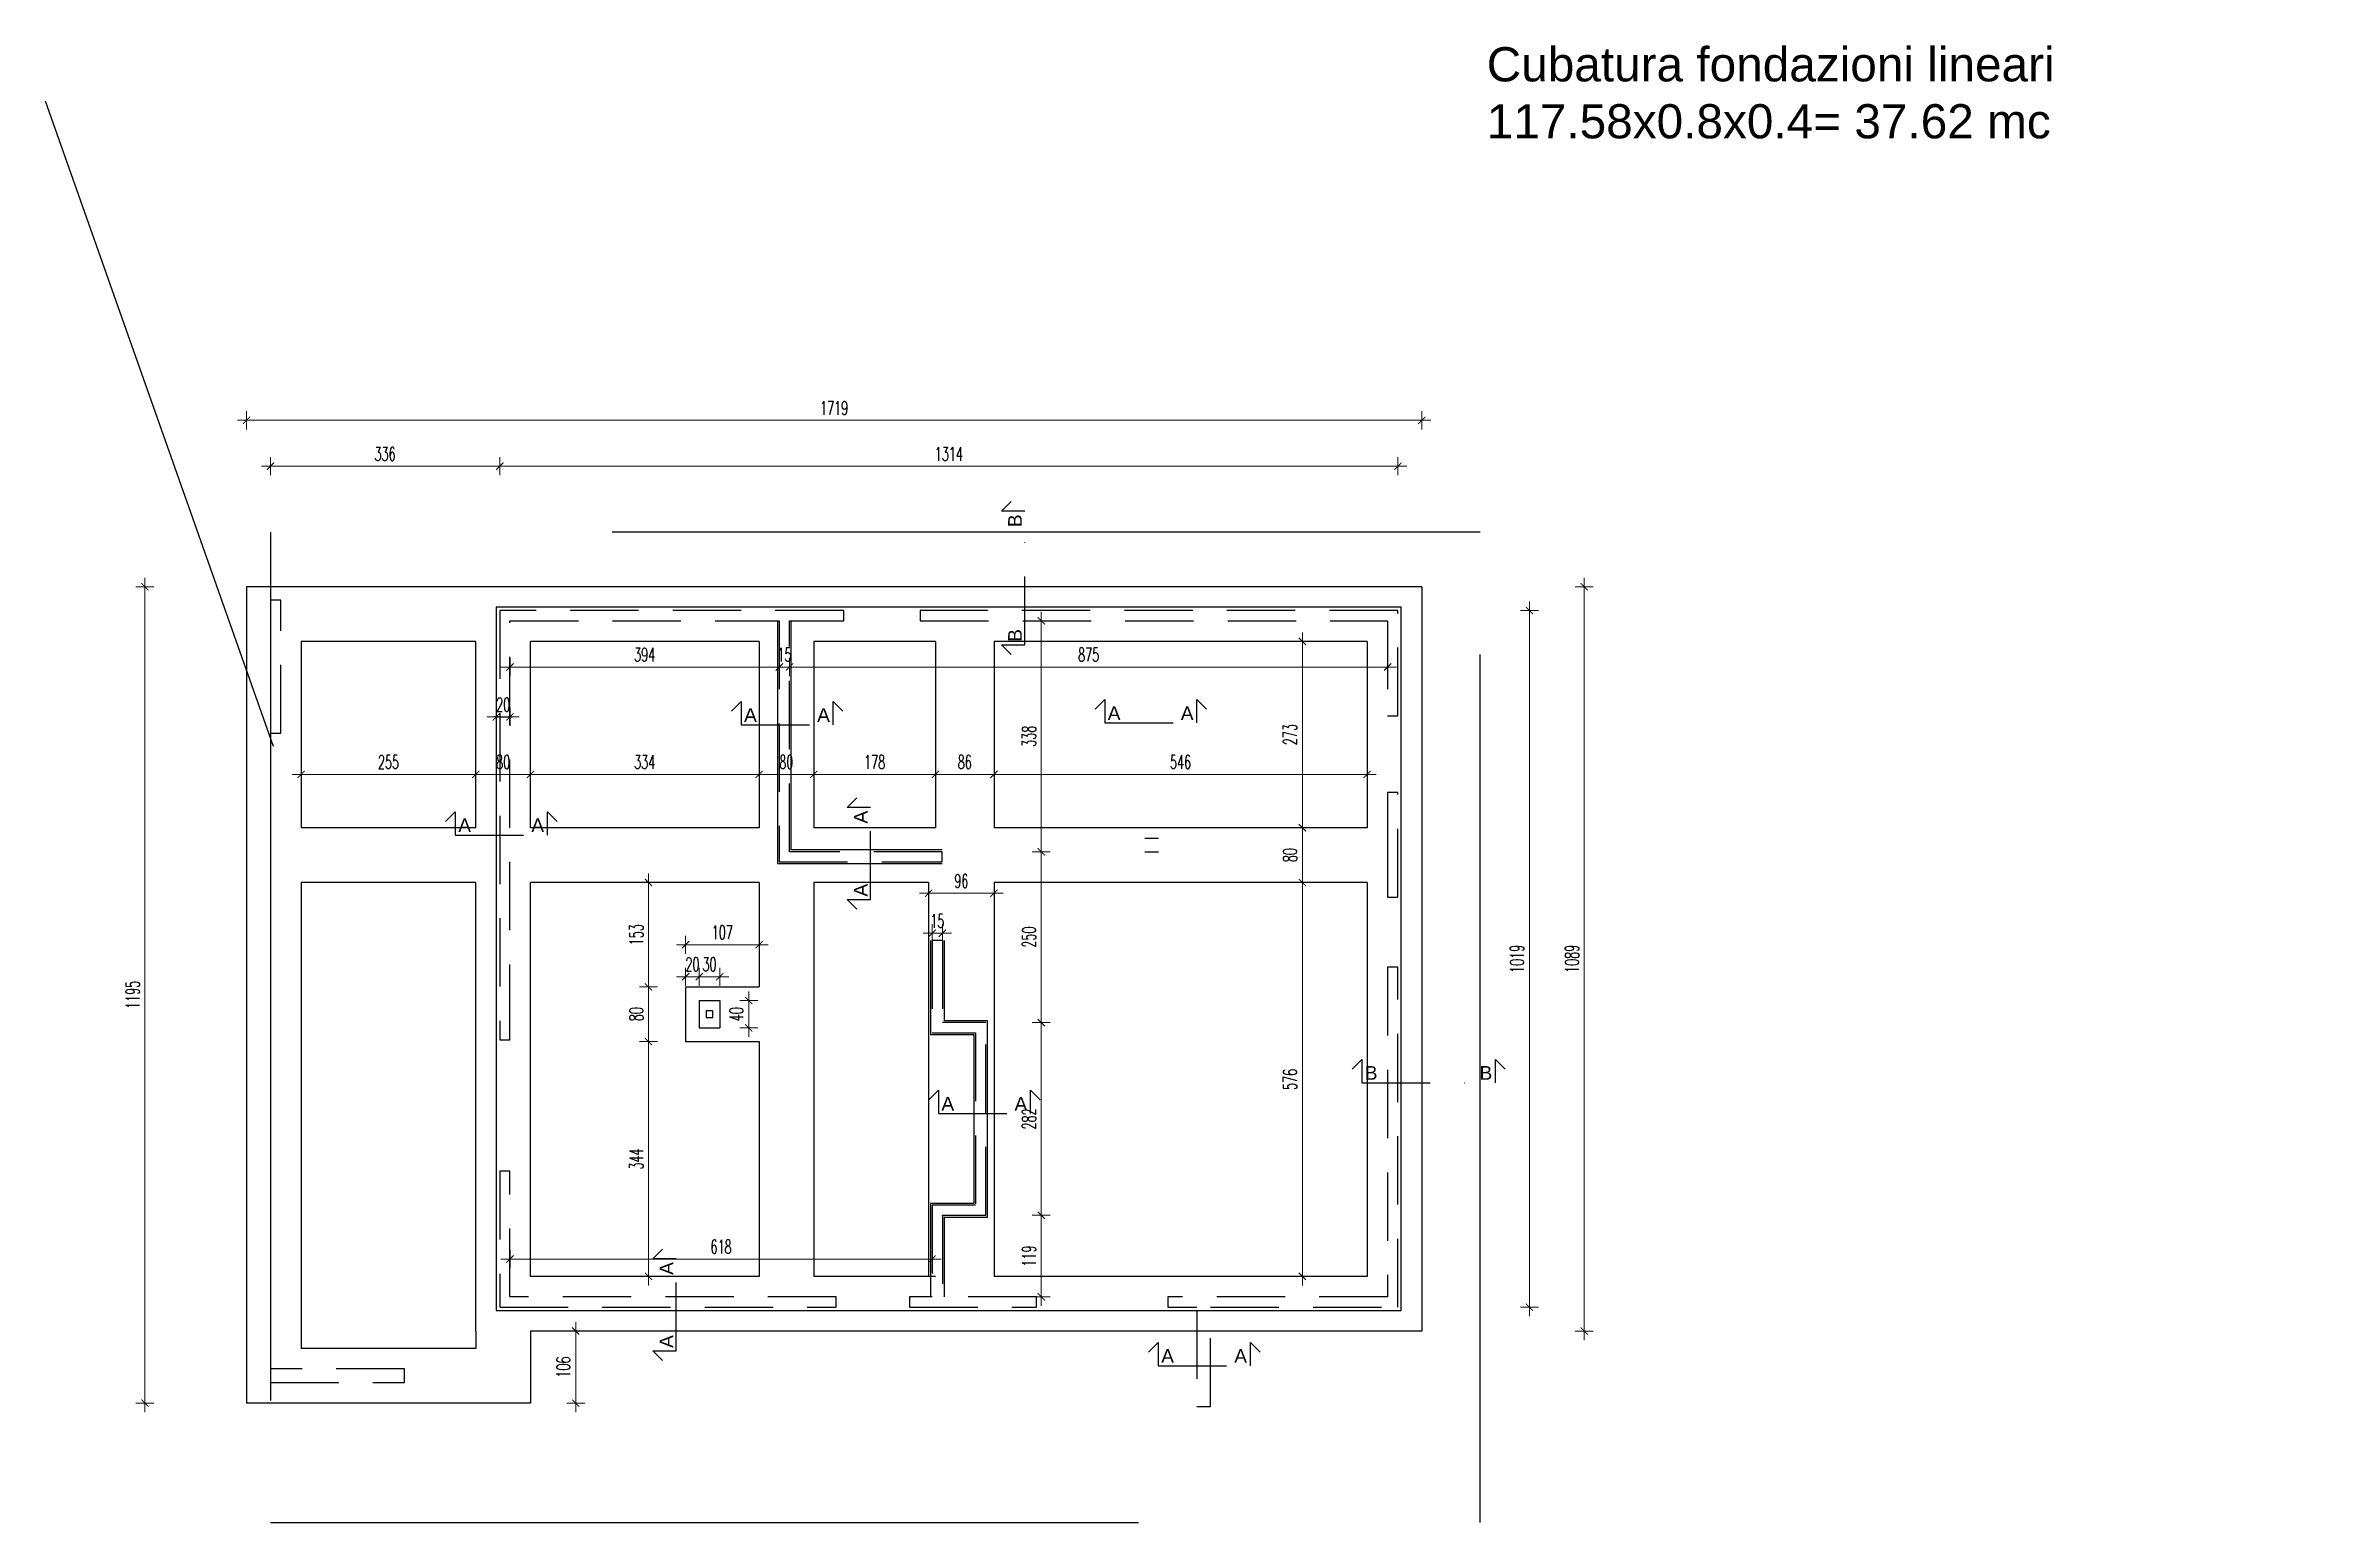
# Model space of a CAD drawing. Header units: metres. Extents: x -2057 to 8255, y -892 to 9175.
# Drawn here: x 1925 to 5245, y 971 to 3133 of the extents above; entities that cross this region are included whole.
import ezdxf
from ezdxf.enums import TextEntityAlignment as Align

# ---------------------------------------------------------------- set-up
doc = ezdxf.new("R2010")
doc.units = ezdxf.units.M
doc.header["$LTSCALE"] = 10
doc.header["$PDMODE"] = 35
doc.header["$PDSIZE"] = 0.1
for name, pattern in [('AUSGEZOGEN', [0]), ('DASHDOT', [1, 0.5, -0.25, 0, -0.25]), ('DASHED', [0.75, 0.5, -0.25]), ('TRATTEGGIATA', [19.05, 12.7, -6.35])]:
    doc.linetypes.add(name, pattern=pattern)
for name, color, linetype in [('15-', 6, 'Continuous'), ('15-SI', 4, 'Continuous'), ('Muri_sopra', 2, 'DASHED'), ('Retino', 8, 'Continuous'), ('SEMATEXT', 7, 'Continuous'), ('Sottile', 5, 'Continuous'), ('Testi', 3, 'Continuous')]:
    doc.layers.add(name, color=color, linetype=linetype)
doc.layers.add('QUOTE', color=13, linetype='AUSGEZOGEN', lineweight=18)
doc.styles.add('100H50', font='romans.shx', dxfattribs={"width": 0.6})
doc.styles.add('SCHRIFT', font='arial.ttf')
doc.styles.get("Standard").update_dxf_attribs({"font": 'romans.shx'})
doc.dimstyles.new('1-100', dxfattribs={"dimscale": 0, "dimtxt": 20, "dimasz": 1.5, "dimexe": 0.2, "dimexo": 1, "dimgap": 8, "dimtad": 1, "dimdec": 0, "dimzin": 0, "dimdsep": 46, "dimtxsty": '100H50', "dimblk": 'quota1', "dimcen": 0, "dimse1": 1, "dimse2": 1, "dimclrd": 256, "dimclre": 256, "dimclrt": 2, "dimadec": 0, "dimazin": 0, "dimtfac": 1, "dimtdec": 0, "dimtix": 1, "dimtmove": 2, "dimatfit": 3, "dimldrblk": 'Q', "dimfxl": 1, "dimtolj": 1, "dimtzin": 0, "dimlwd": -1, "dimarcsym": 0})

msp = doc.modelspace()

# ---------------------------------------------------------------- texts
at = {"layer": 'SEMATEXT', "color": 7, "transparency": 33554687, "insert": (4033.6086, 2995.8187), "char_height": 50, "width": 1098.864886, "attachment_point": 7}
msp.add_mtext('{\\fArial|b0|i0|c0|p34;\\P\\PCubatura fondazioni lineari\\P117.58x0.8x0.4= 37.62 mc}', dxfattribs=at)
at = {"layer": 'Testi', "transparency": 33554687, "style": 'SCHRIFT'}
for s, p in [('B', (3353.3892, 2437.0749)), ('B', (3353.3892, 2269.2862)), ('A', (3127.6456, 2003.4395, 242528.7108)), ('A', (3127.6456, 1896.5504, 242528.7108)), ('A', (2843.4944, 1343.1584, 242528.7108)), ('A', (2843.4944, 1236.2693, 242528.7108))]:
    msp.add_text(s, height=20, rotation=90, dxfattribs=at).set_placement(p, align=Align.CENTER)
for s, p in [('A', (2956.3868, 2142.8395, 242528.7108)), ('A', (3063.276, 2142.8395, 242528.7108)), ('A', (3488.4448, 2145.5734, 242528.7108)), ('A', (3595.3339, 2145.5734, 242528.7108)), ('A', (2538.2274, 1981.6061, 242528.7108)), ('A', (2645.1165, 1981.6061, 242528.7108)), ('B', (3864.5572, 1619.3016)), ('B', (4032.3459, 1619.3016)), ('A', (3245.1131, 1574.1204, 242528.7108)), ('A', (3352.0022, 1574.1204, 242528.7108)), ('A', (3566.6767, 1205.1701, 242528.7108)), ('A', (3673.5658, 1205.1701, 242528.7108))]:
    msp.add_text(s, height=20, dxfattribs=at).set_placement(p, align=Align.CENTER)

# ---------------------------------------------------------------- blocks, each defined once
blk = doc.blocks.new('quota1')
at = {"layer": 'QUOTE'}
for p, q in [((8.8, 0), (-8.8, 0)), ((0, -8.8), (0, 8.8))]:
    blk.add_line(p, q, dxfattribs=at)
at = {"layer": 'QUOTE', "const_width": 1}
blk.add_lwpolyline([(-3.5, -3.5), (3.5, 3.5)], dxfattribs=at)
blk = doc.blocks.new('*D54')
at = {"layer": 'Defpoints', "color": 0, "transparency": 16777216}
for p in [(2584.6, 2150.1), (2604.6, 2150.1), (2604.6, 2150.1)]:
    blk.add_point(p, dxfattribs=at)
at = {"layer": 'Retino', "transparency": 16777216}
for p, q in [((2583.1, 2150.1), (2581.6, 2150.1)), ((2584.6, 2150.1), (2604.6, 2150.1)), ((2606.1, 2150.1), (2607.6, 2150.1))]:
    blk.add_line(p, q, dxfattribs=at)
at = {"layer": 'Retino', "transparency": 16777216, "xscale": 1.5, "yscale": 1.5, "zscale": 1.5}
blk.add_blockref('quota1', (2584.6, 2150.1), dxfattribs=at)
at = {"layer": 'Retino', "transparency": 16777216, "xscale": 1.5, "yscale": 1.5, "zscale": 1.5, "rotation": 180}
blk.add_blockref('quota1', (2604.6, 2150.1), dxfattribs=at)
at = {"layer": 'Retino', "color": 2, "transparency": 16777216, "insert": (2594.6, 2168.1), "char_height": 20, "attachment_point": 5, "style": '100H50'}
blk.add_mtext('\\A1;20', dxfattribs=at)
blk = doc.blocks.new('Q')
at = {"layer": '15-'}
for p, q in [((-4.4, 0), (4.4, 0)), ((0, 4.4), (0, -4.4))]:
    blk.add_line(p, q, dxfattribs=at)
at = {"layer": '15-SI'}
blk.add_line((-3.7, -3.7), (3.7, 3.7), dxfattribs=at)
blk = doc.blocks.new('*D101')
at = {"layer": 'Defpoints', "color": 0, "transparency": 16777216}
for p in [(3903.6, 2516.9), (2589.6, 2305.6), (3903.6, 2305.6)]:
    blk.add_point(p, dxfattribs=at)
at = {"layer": 'QUOTE', "transparency": 16777216}
blk.add_line((2591.1, 2516.9), (3902.1, 2516.9), dxfattribs=at)
at = {"layer": 'QUOTE', "transparency": 16777216, "xscale": 1.5, "yscale": 1.5, "zscale": 1.5, "rotation": 180}
blk.add_blockref('quota1', (2589.6, 2516.9), dxfattribs=at)
at = {"layer": 'QUOTE', "transparency": 16777216, "xscale": 1.5, "yscale": 1.5, "zscale": 1.5}
blk.add_blockref('quota1', (3903.6, 2516.9), dxfattribs=at)
at = {"layer": 'QUOTE', "color": 2, "transparency": 16777216, "insert": (3246.6, 2534.9), "char_height": 20, "attachment_point": 5, "style": '100H50'}
blk.add_mtext('\\A1;1314', dxfattribs=at)
blk = doc.blocks.new('*D102')
at = {"layer": 'Defpoints', "color": 0, "transparency": 16777216}
for p in [(3903.6, 2305.6), (3903.6, 1286.6), (4096, 1286.6)]:
    blk.add_point(p, dxfattribs=at)
at = {"layer": 'QUOTE', "transparency": 16777216}
blk.add_line((4096, 2304.1), (4096, 1288.1), dxfattribs=at)
at = {"layer": 'QUOTE', "transparency": 16777216, "xscale": 1.5, "yscale": 1.5, "zscale": 1.5}
for p, rotation in [((4096, 2305.6), 90), ((4096, 1286.6), 270)]:
    blk.add_blockref('quota1', p, dxfattribs=dict(at, rotation=rotation))
at = {"layer": 'QUOTE', "color": 2, "transparency": 16777216, "insert": (4078, 1796.1), "char_height": 20, "attachment_point": 5, "rotation": 90, "style": '100H50'}
blk.add_mtext('\\A1;1019', dxfattribs=at)
blk = doc.blocks.new('*D103')
at = {"layer": 'Defpoints', "color": 0, "transparency": 16777216}
for p in [(2219.1, 2340.6), (2070.5, 1146.1), (2219.1, 1146.1)]:
    blk.add_point(p, dxfattribs=at)
at = {"layer": 'QUOTE', "transparency": 16777216}
blk.add_line((2070.5, 2339.1), (2070.5, 1147.6), dxfattribs=at)
at = {"layer": 'QUOTE', "transparency": 16777216, "xscale": 1.5, "yscale": 1.5, "zscale": 1.5}
for p, rotation in [((2070.5, 2340.6), 90), ((2070.5, 1146.1), 270)]:
    blk.add_blockref('quota1', p, dxfattribs=dict(at, rotation=rotation))
at = {"layer": 'QUOTE', "color": 2, "transparency": 16777216, "insert": (2052.5, 1743.4), "char_height": 20, "attachment_point": 5, "rotation": 90, "style": '100H50'}
blk.add_mtext('\\A1;1195', dxfattribs=at)
blk = doc.blocks.new('*D104')
at = {"layer": 'Defpoints', "color": 0, "transparency": 16777216}
for p in [(2554.6, 2066), (2299.1, 1987.9), (2554.6, 1987.9)]:
    blk.add_point(p, dxfattribs=at)
at = {"layer": 'QUOTE', "transparency": 16777216}
blk.add_line((2300.6, 2066), (2553.1, 2066), dxfattribs=at)
at = {"layer": 'QUOTE', "transparency": 16777216, "xscale": 1.5, "yscale": 1.5, "zscale": 1.5, "rotation": 180}
blk.add_blockref('quota1', (2299.1, 2066), dxfattribs=at)
at = {"layer": 'QUOTE', "transparency": 16777216, "xscale": 1.5, "yscale": 1.5, "zscale": 1.5}
blk.add_blockref('quota1', (2554.6, 2066), dxfattribs=at)
at = {"layer": 'QUOTE', "color": 2, "transparency": 16777216, "insert": (2426.8, 2084), "char_height": 20, "attachment_point": 5, "style": '100H50'}
blk.add_mtext('\\A1;255', dxfattribs=at)
blk = doc.blocks.new('*D105')
at = {"layer": 'Defpoints', "color": 0, "transparency": 16777216}
for p in [(2968.9, 2066), (2634.6, 1987.9), (2968.9, 1987.9)]:
    blk.add_point(p, dxfattribs=at)
at = {"layer": 'QUOTE', "transparency": 16777216}
blk.add_line((2636.1, 2066), (2967.4, 2066), dxfattribs=at)
at = {"layer": 'QUOTE', "transparency": 16777216, "xscale": 1.5, "yscale": 1.5, "zscale": 1.5, "rotation": 180}
blk.add_blockref('quota1', (2634.6, 2066), dxfattribs=at)
at = {"layer": 'QUOTE', "transparency": 16777216, "xscale": 1.5, "yscale": 1.5, "zscale": 1.5}
blk.add_blockref('quota1', (2968.9, 2066), dxfattribs=at)
at = {"layer": 'QUOTE', "color": 2, "transparency": 16777216, "insert": (2801.7, 2084), "char_height": 20, "attachment_point": 5, "style": '100H50'}
blk.add_mtext('\\A1;334', dxfattribs=at)
blk = doc.blocks.new('*D106')
at = {"layer": 'Defpoints', "color": 0, "transparency": 16777216}
for p in [(2554.6, 2066), (2634.6, 2066), (2634.6, 2066)]:
    blk.add_point(p, dxfattribs=at)
at = {"layer": 'QUOTE', "transparency": 16777216}
blk.add_line((2556.1, 2066), (2633.1, 2066), dxfattribs=at)
at = {"layer": 'QUOTE', "transparency": 16777216, "xscale": 1.5, "yscale": 1.5, "zscale": 1.5, "rotation": 180}
blk.add_blockref('quota1', (2554.6, 2066), dxfattribs=at)
at = {"layer": 'QUOTE', "transparency": 16777216, "xscale": 1.5, "yscale": 1.5, "zscale": 1.5}
blk.add_blockref('quota1', (2634.6, 2066), dxfattribs=at)
at = {"layer": 'QUOTE', "color": 2, "transparency": 16777216, "insert": (2594.6, 2084), "char_height": 20, "attachment_point": 5, "style": '100H50'}
blk.add_mtext('\\A1;80', dxfattribs=at)
blk = doc.blocks.new('*D107')
at = {"layer": 'Defpoints', "color": 0, "transparency": 16777216}
for p in [(2968.9, 2066), (3048.9, 2066), (3048.9, 2066)]:
    blk.add_point(p, dxfattribs=at)
at = {"layer": 'QUOTE', "transparency": 16777216}
blk.add_line((2970.4, 2066), (3047.4, 2066), dxfattribs=at)
at = {"layer": 'QUOTE', "transparency": 16777216, "xscale": 1.5, "yscale": 1.5, "zscale": 1.5, "rotation": 180}
blk.add_blockref('quota1', (2968.9, 2066), dxfattribs=at)
at = {"layer": 'QUOTE', "transparency": 16777216, "xscale": 1.5, "yscale": 1.5, "zscale": 1.5}
blk.add_blockref('quota1', (3048.9, 2066), dxfattribs=at)
at = {"layer": 'QUOTE', "color": 2, "transparency": 16777216, "insert": (3008.9, 2084), "char_height": 20, "attachment_point": 5, "style": '100H50'}
blk.add_mtext('\\A1;80', dxfattribs=at)
blk = doc.blocks.new('*D108')
at = {"layer": 'Defpoints', "color": 0, "transparency": 16777216}
for p in [(2604.6, 2260.6), (2998.6, 2260.6), (2998.6, 2223.1)]:
    blk.add_point(p, dxfattribs=at)
at = {"layer": 'QUOTE', "transparency": 16777216}
blk.add_line((2606.1, 2223.1), (2997.1, 2223.1), dxfattribs=at)
at = {"layer": 'QUOTE', "transparency": 16777216, "xscale": 1.5, "yscale": 1.5, "zscale": 1.5, "rotation": 180}
blk.add_blockref('quota1', (2604.6, 2223.1), dxfattribs=at)
at = {"layer": 'QUOTE', "transparency": 16777216, "xscale": 1.5, "yscale": 1.5, "zscale": 1.5}
blk.add_blockref('quota1', (2998.6, 2223.1), dxfattribs=at)
at = {"layer": 'QUOTE', "color": 2, "transparency": 16777216, "insert": (2801.6, 2241.1), "char_height": 20, "attachment_point": 5, "style": '100H50'}
blk.add_mtext('\\A1;394', dxfattribs=at)
blk = doc.blocks.new('*D109')
at = {"layer": 'Defpoints', "color": 0, "transparency": 16777216}
for p in [(2998.6, 2223.1), (3013.6, 2223.1), (3013.6, 2223.1)]:
    blk.add_point(p, dxfattribs=at)
at = {"layer": 'QUOTE', "transparency": 16777216}
for p, q in [((2997.1, 2223.1), (2995.6, 2223.1)), ((2998.6, 2223.1), (3013.6, 2223.1)), ((3015.1, 2223.1), (3016.6, 2223.1))]:
    blk.add_line(p, q, dxfattribs=at)
at = {"layer": 'QUOTE', "transparency": 16777216, "xscale": 1.5, "yscale": 1.5, "zscale": 1.5}
blk.add_blockref('quota1', (2998.6, 2223.1), dxfattribs=at)
at = {"layer": 'QUOTE', "transparency": 16777216, "xscale": 1.5, "yscale": 1.5, "zscale": 1.5, "rotation": 180}
blk.add_blockref('quota1', (3013.6, 2223.1), dxfattribs=at)
at = {"layer": 'QUOTE', "color": 2, "transparency": 16777216, "insert": (3006.1, 2241.1), "char_height": 20, "attachment_point": 5, "style": '100H50'}
blk.add_mtext('\\A1;15', dxfattribs=at)
blk = doc.blocks.new('*D110')
at = {"layer": 'Defpoints', "color": 0, "transparency": 16777216}
for p in [(3013.6, 2223.1), (3888.6, 2223.1), (3888.6, 2223.1)]:
    blk.add_point(p, dxfattribs=at)
at = {"layer": 'QUOTE', "transparency": 16777216}
blk.add_line((3015.1, 2223.1), (3887.1, 2223.1), dxfattribs=at)
at = {"layer": 'QUOTE', "transparency": 16777216, "xscale": 1.5, "yscale": 1.5, "zscale": 1.5, "rotation": 180}
blk.add_blockref('quota1', (3013.6, 2223.1), dxfattribs=at)
at = {"layer": 'QUOTE', "transparency": 16777216, "xscale": 1.5, "yscale": 1.5, "zscale": 1.5}
blk.add_blockref('quota1', (3888.6, 2223.1), dxfattribs=at)
at = {"layer": 'QUOTE', "color": 2, "transparency": 16777216, "insert": (3451.1, 2241.1), "char_height": 20, "attachment_point": 5, "style": '100H50'}
blk.add_mtext('\\A1;875', dxfattribs=at)
blk = doc.blocks.new('*D111')
at = {"layer": 'Defpoints', "color": 0, "transparency": 16777216}
for p in [(3237.2, 1833.5), (3222.2, 1822.9), (3237.2, 1822.9)]:
    blk.add_point(p, dxfattribs=at)
at = {"layer": 'QUOTE', "transparency": 16777216}
for p, q in [((3220.7, 1833.5), (3219.2, 1833.5)), ((3222.2, 1833.5), (3237.2, 1833.5)), ((3238.7, 1833.5), (3240.2, 1833.5))]:
    blk.add_line(p, q, dxfattribs=at)
at = {"layer": 'QUOTE', "transparency": 16777216, "xscale": 1.5, "yscale": 1.5, "zscale": 1.5}
blk.add_blockref('quota1', (3222.2, 1833.5), dxfattribs=at)
at = {"layer": 'QUOTE', "transparency": 16777216, "xscale": 1.5, "yscale": 1.5, "zscale": 1.5, "rotation": 180}
blk.add_blockref('quota1', (3237.2, 1833.5), dxfattribs=at)
at = {"layer": 'QUOTE', "color": 2, "transparency": 16777216, "insert": (3229.7, 1851.5), "char_height": 20, "attachment_point": 5, "style": '100H50'}
blk.add_mtext('\\A1;15', dxfattribs=at)
blk = doc.blocks.new('*D112')
at = {"layer": 'Defpoints', "color": 0, "transparency": 16777216}
for p in [(3938.6, 2340.6), (3938.6, 1251.6), (4176.2, 1251.6)]:
    blk.add_point(p, dxfattribs=at)
at = {"layer": 'QUOTE', "transparency": 16777216}
blk.add_line((4176.2, 2339.1), (4176.2, 1253.1), dxfattribs=at)
at = {"layer": 'QUOTE', "transparency": 16777216, "xscale": 1.5, "yscale": 1.5, "zscale": 1.5}
for p, rotation in [((4176.2, 2340.6), 90), ((4176.2, 1251.6), 270)]:
    blk.add_blockref('quota1', p, dxfattribs=dict(at, rotation=rotation))
at = {"layer": 'QUOTE', "color": 2, "transparency": 16777216, "insert": (4158.2, 1796.1), "char_height": 20, "attachment_point": 5, "rotation": 90, "style": '100H50'}
blk.add_mtext('\\A1;1089', dxfattribs=at)
blk = doc.blocks.new('*D113')
at = {"layer": 'Defpoints', "color": 0, "transparency": 16777216}
for p in [(2219.1, 2584), (2219.1, 2340.6), (3938.6, 2340.6)]:
    blk.add_point(p, dxfattribs=at)
at = {"layer": 'QUOTE', "transparency": 16777216}
blk.add_line((3937.1, 2584), (2220.6, 2584), dxfattribs=at)
at = {"layer": 'QUOTE', "transparency": 16777216, "xscale": 1.5, "yscale": 1.5, "zscale": 1.5, "rotation": 180}
blk.add_blockref('quota1', (2219.1, 2584), dxfattribs=at)
at = {"layer": 'QUOTE', "transparency": 16777216, "xscale": 1.5, "yscale": 1.5, "zscale": 1.5}
blk.add_blockref('quota1', (3938.6, 2584), dxfattribs=at)
at = {"layer": 'QUOTE', "color": 2, "transparency": 16777216, "insert": (3078.8, 2602), "char_height": 20, "attachment_point": 5, "style": '100H50'}
blk.add_mtext('\\A1;1719', dxfattribs=at)
blk = doc.blocks.new('*D114')
at = {"layer": 'Defpoints', "color": 0, "transparency": 16777216}
for p in [(2254.1, 2516.9), (2254.1, 2305.6), (2589.6, 2305.6)]:
    blk.add_point(p, dxfattribs=at)
at = {"layer": 'QUOTE', "transparency": 16777216}
blk.add_line((2588.1, 2516.9), (2255.6, 2516.9), dxfattribs=at)
at = {"layer": 'QUOTE', "transparency": 16777216, "xscale": 1.5, "yscale": 1.5, "zscale": 1.5, "rotation": 180}
blk.add_blockref('quota1', (2254.1, 2516.9), dxfattribs=at)
at = {"layer": 'QUOTE', "transparency": 16777216, "xscale": 1.5, "yscale": 1.5, "zscale": 1.5}
blk.add_blockref('quota1', (2589.6, 2516.9), dxfattribs=at)
at = {"layer": 'QUOTE', "color": 2, "transparency": 16777216, "insert": (2421.8, 2534.9), "char_height": 20, "attachment_point": 5, "style": '100H50'}
blk.add_mtext('\\A1;336', dxfattribs=at)
blk = doc.blocks.new('*D115')
at = {"layer": 'Defpoints', "color": 0, "transparency": 16777216}
for p in [(3048.9, 2066), (3227, 2066), (3227, 2066)]:
    blk.add_point(p, dxfattribs=at)
at = {"layer": 'QUOTE', "transparency": 16777216}
blk.add_line((3050.4, 2066), (3225.5, 2066), dxfattribs=at)
at = {"layer": 'QUOTE', "transparency": 16777216, "xscale": 1.5, "yscale": 1.5, "zscale": 1.5, "rotation": 180}
blk.add_blockref('quota1', (3048.9, 2066), dxfattribs=at)
at = {"layer": 'QUOTE', "transparency": 16777216, "xscale": 1.5, "yscale": 1.5, "zscale": 1.5}
blk.add_blockref('quota1', (3227, 2066), dxfattribs=at)
at = {"layer": 'QUOTE', "color": 2, "transparency": 16777216, "insert": (3138, 2084), "char_height": 20, "attachment_point": 5, "style": '100H50'}
blk.add_mtext('\\A1;178', dxfattribs=at)
blk = doc.blocks.new('*D116')
at = {"layer": 'Defpoints', "color": 0, "transparency": 16777216}
for p in [(3227, 2066), (3312.7, 2066), (3312.7, 2066)]:
    blk.add_point(p, dxfattribs=at)
at = {"layer": 'QUOTE', "transparency": 16777216}
blk.add_line((3228.5, 2066), (3311.2, 2066), dxfattribs=at)
at = {"layer": 'QUOTE', "transparency": 16777216, "xscale": 1.5, "yscale": 1.5, "zscale": 1.5, "rotation": 180}
blk.add_blockref('quota1', (3227, 2066), dxfattribs=at)
at = {"layer": 'QUOTE', "transparency": 16777216, "xscale": 1.5, "yscale": 1.5, "zscale": 1.5}
blk.add_blockref('quota1', (3312.7, 2066), dxfattribs=at)
at = {"layer": 'QUOTE', "color": 2, "transparency": 16777216, "insert": (3269.9, 2084), "char_height": 20, "attachment_point": 5, "style": '100H50'}
blk.add_mtext('\\A1;86', dxfattribs=at)
blk = doc.blocks.new('*D117')
at = {"layer": 'Defpoints', "color": 0, "transparency": 16777216}
for p in [(3312.7, 2066), (3858.6, 2066), (3858.6, 2066)]:
    blk.add_point(p, dxfattribs=at)
at = {"layer": 'QUOTE', "transparency": 16777216}
blk.add_line((3314.2, 2066), (3857.1, 2066), dxfattribs=at)
at = {"layer": 'QUOTE', "transparency": 16777216, "xscale": 1.5, "yscale": 1.5, "zscale": 1.5, "rotation": 180}
blk.add_blockref('quota1', (3312.7, 2066), dxfattribs=at)
at = {"layer": 'QUOTE', "transparency": 16777216, "xscale": 1.5, "yscale": 1.5, "zscale": 1.5}
blk.add_blockref('quota1', (3858.6, 2066), dxfattribs=at)
at = {"layer": 'QUOTE', "color": 2, "transparency": 16777216, "insert": (3585.6, 2084), "char_height": 20, "attachment_point": 5, "style": '100H50'}
blk.add_mtext('\\A1;546', dxfattribs=at)
blk = doc.blocks.new('*D118')
at = {"layer": 'Defpoints', "color": 0, "transparency": 16777216}
for p in [(2604.6, 1794.4), (3222.2, 1435.9), (3222.2, 1357)]:
    blk.add_point(p, dxfattribs=at)
at = {"layer": 'QUOTE', "transparency": 16777216}
blk.add_line((2606.1, 1357), (3220.7, 1357), dxfattribs=at)
at = {"layer": 'QUOTE', "transparency": 16777216, "xscale": 1.5, "yscale": 1.5, "zscale": 1.5, "rotation": 180}
blk.add_blockref('quota1', (2604.6, 1357), dxfattribs=at)
at = {"layer": 'QUOTE', "transparency": 16777216, "xscale": 1.5, "yscale": 1.5, "zscale": 1.5}
blk.add_blockref('quota1', (3222.2, 1357), dxfattribs=at)
at = {"layer": 'QUOTE', "color": 2, "transparency": 16777216, "insert": (2913.4, 1375), "char_height": 20, "attachment_point": 5, "style": '100H50'}
blk.add_mtext('\\A1;618', dxfattribs=at)
blk = doc.blocks.new('*D119')
at = {"layer": 'Defpoints', "color": 0, "transparency": 16777216}
for p in [(3282.6, 1420.9), (3381.9, 1420.9), (3279.1, 1301.6)]:
    blk.add_point(p, dxfattribs=at)
at = {"layer": 'QUOTE', "transparency": 16777216}
blk.add_line((3381.9, 1303.1), (3381.9, 1419.4), dxfattribs=at)
at = {"layer": 'QUOTE', "transparency": 16777216, "xscale": 1.5, "yscale": 1.5, "zscale": 1.5}
for p, rotation in [((3381.9, 1420.9), 90), ((3381.9, 1301.6), 270)]:
    blk.add_blockref('quota1', p, dxfattribs=dict(at, rotation=rotation))
at = {"layer": 'QUOTE', "color": 2, "transparency": 16777216, "insert": (3363.9, 1361.3), "char_height": 20, "attachment_point": 5, "rotation": 90, "style": '100H50'}
blk.add_mtext('\\A1;119', dxfattribs=at)
blk = doc.blocks.new('*D120')
at = {"layer": 'Defpoints', "color": 0, "transparency": 16777216}
for p in [(3300.7, 1702.9), (3381.9, 1702.9), (3300.7, 1420.9)]:
    blk.add_point(p, dxfattribs=at)
at = {"layer": 'QUOTE', "transparency": 16777216}
blk.add_line((3381.9, 1422.4), (3381.9, 1701.4), dxfattribs=at)
at = {"layer": 'QUOTE', "transparency": 16777216, "xscale": 1.5, "yscale": 1.5, "zscale": 1.5}
for p, rotation in [((3381.9, 1702.9), 90), ((3381.9, 1420.9), 270)]:
    blk.add_blockref('quota1', p, dxfattribs=dict(at, rotation=rotation))
at = {"layer": 'QUOTE', "color": 2, "transparency": 16777216, "insert": (3363.9, 1561.9), "char_height": 20, "attachment_point": 5, "rotation": 90, "style": '100H50'}
blk.add_mtext('\\A1;282', dxfattribs=at)
blk = doc.blocks.new('*D121')
at = {"layer": 'Defpoints', "color": 0, "transparency": 16777216}
for p in [(3237, 1952.9), (3381.9, 1952.9), (3300.7, 1702.9)]:
    blk.add_point(p, dxfattribs=at)
at = {"layer": 'QUOTE', "transparency": 16777216}
blk.add_line((3381.9, 1704.4), (3381.9, 1951.4), dxfattribs=at)
at = {"layer": 'QUOTE', "transparency": 16777216, "xscale": 1.5, "yscale": 1.5, "zscale": 1.5}
for p, rotation in [((3381.9, 1952.9), 90), ((3381.9, 1702.9), 270)]:
    blk.add_blockref('quota1', p, dxfattribs=dict(at, rotation=rotation))
at = {"layer": 'QUOTE', "color": 2, "transparency": 16777216, "insert": (3363.9, 1827.9), "char_height": 20, "attachment_point": 5, "rotation": 90, "style": '100H50'}
blk.add_mtext('\\A1;250', dxfattribs=at)
blk = doc.blocks.new('*D122')
at = {"layer": 'Defpoints', "color": 0, "transparency": 16777216}
for p in [(3233.2, 2290.6), (3381.9, 2290.6), (3233.2, 1952.9)]:
    blk.add_point(p, dxfattribs=at)
at = {"layer": 'QUOTE', "transparency": 16777216}
blk.add_line((3381.9, 1954.4), (3381.9, 2289.1), dxfattribs=at)
at = {"layer": 'QUOTE', "transparency": 16777216, "xscale": 1.5, "yscale": 1.5, "zscale": 1.5}
for p, rotation in [((3381.9, 2290.6), 90), ((3381.9, 1952.9), 270)]:
    blk.add_blockref('quota1', p, dxfattribs=dict(at, rotation=rotation))
at = {"layer": 'QUOTE', "color": 2, "transparency": 16777216, "insert": (3363.9, 2121.8), "char_height": 20, "attachment_point": 5, "rotation": 90, "style": '100H50'}
blk.add_mtext('\\A1;338', dxfattribs=at)
blk = doc.blocks.new('*D123')
at = {"layer": 'Defpoints', "color": 0, "transparency": 16777216}
for p in [(3763.9, 2260.6), (3763.9, 1987.9), (3763.9, 1987.9)]:
    blk.add_point(p, dxfattribs=at)
at = {"layer": 'QUOTE', "transparency": 16777216}
blk.add_line((3763.9, 2259.1), (3763.9, 1989.4), dxfattribs=at)
at = {"layer": 'QUOTE', "transparency": 16777216, "xscale": 1.5, "yscale": 1.5, "zscale": 1.5}
for p, rotation in [((3763.9, 2260.6), 90), ((3763.9, 1987.9), 270)]:
    blk.add_blockref('quota1', p, dxfattribs=dict(at, rotation=rotation))
at = {"layer": 'QUOTE', "color": 2, "transparency": 16777216, "insert": (3745.9, 2124.3), "char_height": 20, "attachment_point": 5, "rotation": 90, "style": '100H50'}
blk.add_mtext('\\A1;273', dxfattribs=at)
blk = doc.blocks.new('*D124')
at = {"layer": 'Defpoints', "color": 0, "transparency": 16777216}
for p in [(3763.9, 1987.9), (3763.9, 1907.9), (3763.9, 1907.9)]:
    blk.add_point(p, dxfattribs=at)
at = {"layer": 'QUOTE', "transparency": 16777216}
blk.add_line((3763.9, 1986.4), (3763.9, 1909.4), dxfattribs=at)
at = {"layer": 'QUOTE', "transparency": 16777216, "xscale": 1.5, "yscale": 1.5, "zscale": 1.5}
for p, rotation in [((3763.9, 1987.9), 90), ((3763.9, 1907.9), 270)]:
    blk.add_blockref('quota1', p, dxfattribs=dict(at, rotation=rotation))
at = {"layer": 'QUOTE', "color": 2, "transparency": 16777216, "insert": (3745.9, 1947.9), "char_height": 20, "attachment_point": 5, "rotation": 90, "style": '100H50'}
blk.add_mtext('\\A1;80', dxfattribs=at)
blk = doc.blocks.new('*D125')
at = {"layer": 'Defpoints', "color": 0, "transparency": 16777216}
for p in [(3763.9, 1907.9), (3763.9, 1331.6), (3763.9, 1331.6)]:
    blk.add_point(p, dxfattribs=at)
at = {"layer": 'QUOTE', "transparency": 16777216}
blk.add_line((3763.9, 1906.4), (3763.9, 1333.1), dxfattribs=at)
at = {"layer": 'QUOTE', "transparency": 16777216, "xscale": 1.5, "yscale": 1.5, "zscale": 1.5}
for p, rotation in [((3763.9, 1907.9), 90), ((3763.9, 1331.6), 270)]:
    blk.add_blockref('quota1', p, dxfattribs=dict(at, rotation=rotation))
at = {"layer": 'QUOTE', "color": 2, "transparency": 16777216, "insert": (3745.9, 1619.8), "char_height": 20, "attachment_point": 5, "rotation": 90, "style": '100H50'}
blk.add_mtext('\\A1;576', dxfattribs=at)
blk = doc.blocks.new('*D126')
at = {"layer": 'Defpoints', "color": 0, "transparency": 16777216}
for p in [(3217, 1892.2), (3312.7, 1892.2), (3312.7, 1892.2)]:
    blk.add_point(p, dxfattribs=at)
at = {"layer": 'QUOTE', "transparency": 16777216}
blk.add_line((3218.5, 1892.2), (3311.2, 1892.2), dxfattribs=at)
at = {"layer": 'QUOTE', "transparency": 16777216, "xscale": 1.5, "yscale": 1.5, "zscale": 1.5, "rotation": 180}
blk.add_blockref('quota1', (3217, 1892.2), dxfattribs=at)
at = {"layer": 'QUOTE', "transparency": 16777216, "xscale": 1.5, "yscale": 1.5, "zscale": 1.5}
blk.add_blockref('quota1', (3312.7, 1892.2), dxfattribs=at)
at = {"layer": 'QUOTE', "color": 2, "transparency": 16777216, "insert": (3264.9, 1910.2), "char_height": 20, "attachment_point": 5, "style": '100H50'}
blk.add_mtext('\\A1;96', dxfattribs=at)
blk = doc.blocks.new('*D127')
at = {"layer": 'Defpoints', "color": 0, "transparency": 16777216}
for p in [(2905.3, 1907.9), (2807.2, 1755.1), (2905.3, 1755.1)]:
    blk.add_point(p, dxfattribs=at)
at = {"layer": 'QUOTE', "transparency": 16777216}
blk.add_line((2807.2, 1906.4), (2807.2, 1756.6), dxfattribs=at)
at = {"layer": 'QUOTE', "transparency": 16777216, "xscale": 1.5, "yscale": 1.5, "zscale": 1.5}
for p, rotation in [((2807.2, 1907.9), 90), ((2807.2, 1755.1), 270)]:
    blk.add_blockref('quota1', p, dxfattribs=dict(at, rotation=rotation))
at = {"layer": 'QUOTE', "color": 2, "transparency": 16777216, "insert": (2789.2, 1831.5), "char_height": 20, "attachment_point": 5, "rotation": 90, "style": '100H50'}
blk.add_mtext('\\A1;153', dxfattribs=at)
blk = doc.blocks.new('*D128')
at = {"layer": 'Defpoints', "color": 0, "transparency": 16777216}
for p in [(2861.5, 1755.1), (2807.2, 1675.1), (2861.5, 1675.1)]:
    blk.add_point(p, dxfattribs=at)
at = {"layer": 'QUOTE', "transparency": 16777216}
blk.add_line((2807.2, 1753.6), (2807.2, 1676.6), dxfattribs=at)
at = {"layer": 'QUOTE', "transparency": 16777216, "xscale": 1.5, "yscale": 1.5, "zscale": 1.5}
for p, rotation in [((2807.2, 1755.1), 90), ((2807.2, 1675.1), 270)]:
    blk.add_blockref('quota1', p, dxfattribs=dict(at, rotation=rotation))
at = {"layer": 'QUOTE', "color": 2, "transparency": 16777216, "insert": (2789.2, 1715.1), "char_height": 20, "attachment_point": 5, "rotation": 90, "style": '100H50'}
blk.add_mtext('\\A1;80', dxfattribs=at)
blk = doc.blocks.new('*D129')
at = {"layer": 'Defpoints', "color": 0, "transparency": 16777216}
for p in [(2861.5, 1675.1), (2807.2, 1331.6), (2861.5, 1331.6)]:
    blk.add_point(p, dxfattribs=at)
at = {"layer": 'QUOTE', "transparency": 16777216}
blk.add_line((2807.2, 1673.6), (2807.2, 1333.1), dxfattribs=at)
at = {"layer": 'QUOTE', "transparency": 16777216, "xscale": 1.5, "yscale": 1.5, "zscale": 1.5}
for p, rotation in [((2807.2, 1675.1), 90), ((2807.2, 1331.6), 270)]:
    blk.add_blockref('quota1', p, dxfattribs=dict(at, rotation=rotation))
at = {"layer": 'QUOTE', "color": 2, "transparency": 16777216, "insert": (2789.2, 1503.4), "char_height": 20, "attachment_point": 5, "rotation": 90, "style": '100H50'}
blk.add_mtext('\\A1;344', dxfattribs=at)
blk = doc.blocks.new('*D130')
at = {"layer": 'Defpoints', "color": 0, "transparency": 16777216}
for p in [(2968.9, 1816.8), (2861.5, 1755.1), (2968.9, 1755.1)]:
    blk.add_point(p, dxfattribs=at)
at = {"layer": 'QUOTE', "transparency": 16777216}
blk.add_line((2863, 1816.8), (2967.4, 1816.8), dxfattribs=at)
at = {"layer": 'QUOTE', "transparency": 16777216, "xscale": 1.5, "yscale": 1.5, "zscale": 1.5, "rotation": 180}
blk.add_blockref('quota1', (2861.5, 1816.8), dxfattribs=at)
at = {"layer": 'QUOTE', "transparency": 16777216, "xscale": 1.5, "yscale": 1.5, "zscale": 1.5}
blk.add_blockref('quota1', (2968.9, 1816.8), dxfattribs=at)
at = {"layer": 'QUOTE', "color": 2, "transparency": 16777216, "insert": (2915.2, 1834.8), "char_height": 20, "attachment_point": 5, "style": '100H50'}
blk.add_mtext('\\A1;107', dxfattribs=at)
blk = doc.blocks.new('*D131')
at = {"layer": 'Defpoints', "color": 0, "transparency": 16777216}
for p in [(2911.5, 1770), (2881.5, 1735.1), (2911.5, 1735.1)]:
    blk.add_point(p, dxfattribs=at)
at = {"layer": 'QUOTE', "transparency": 16777216}
for p, q in [((2880, 1770), (2878.5, 1770)), ((2881.5, 1770), (2911.5, 1770)), ((2913, 1770), (2914.5, 1770))]:
    blk.add_line(p, q, dxfattribs=at)
at = {"layer": 'QUOTE', "transparency": 16777216, "xscale": 1.5, "yscale": 1.5, "zscale": 1.5}
blk.add_blockref('quota1', (2881.5, 1770), dxfattribs=at)
at = {"layer": 'QUOTE', "transparency": 16777216, "xscale": 1.5, "yscale": 1.5, "zscale": 1.5, "rotation": 180}
blk.add_blockref('quota1', (2911.5, 1770), dxfattribs=at)
at = {"layer": 'QUOTE', "color": 2, "transparency": 16777216, "insert": (2896.5, 1788), "char_height": 20, "attachment_point": 5, "style": '100H50'}
blk.add_mtext('\\A1;30', dxfattribs=at)
blk = doc.blocks.new('*D132')
at = {"layer": 'Defpoints', "color": 0, "transparency": 16777216}
for p in [(2911.5, 1735.1), (2911.5, 1695.1), (2953.8, 1695.1)]:
    blk.add_point(p, dxfattribs=at)
at = {"layer": 'QUOTE', "transparency": 16777216}
blk.add_line((2953.8, 1733.6), (2953.8, 1696.6), dxfattribs=at)
at = {"layer": 'QUOTE', "transparency": 16777216, "xscale": 1.5, "yscale": 1.5, "zscale": 1.5}
for p, rotation in [((2953.8, 1735.1), 90), ((2953.8, 1695.1), 270)]:
    blk.add_blockref('quota1', p, dxfattribs=dict(at, rotation=rotation))
at = {"layer": 'QUOTE', "color": 2, "transparency": 16777216, "insert": (2935.8, 1715.1), "char_height": 20, "attachment_point": 5, "rotation": 90, "style": '100H50'}
blk.add_mtext('\\A1;40', dxfattribs=at)
blk = doc.blocks.new('*D133')
at = {"layer": 'Defpoints', "color": 0, "transparency": 16777216}
for p in [(2861.5, 1770), (2861.5, 1735.1), (2881.5, 1735.1)]:
    blk.add_point(p, dxfattribs=at)
at = {"layer": 'QUOTE', "transparency": 16777216}
for p, q in [((2860, 1770), (2858.5, 1770)), ((2881.5, 1770), (2861.5, 1770)), ((2883, 1770), (2884.5, 1770))]:
    blk.add_line(p, q, dxfattribs=at)
at = {"layer": 'QUOTE', "transparency": 16777216, "xscale": 1.5, "yscale": 1.5, "zscale": 1.5}
blk.add_blockref('quota1', (2861.5, 1770), dxfattribs=at)
at = {"layer": 'QUOTE', "transparency": 16777216, "xscale": 1.5, "yscale": 1.5, "zscale": 1.5, "rotation": 180}
blk.add_blockref('quota1', (2881.5, 1770), dxfattribs=at)
at = {"layer": 'QUOTE', "color": 2, "transparency": 16777216, "insert": (2871.5, 1788), "char_height": 20, "attachment_point": 5, "style": '100H50'}
blk.add_mtext('\\A1;20', dxfattribs=at)
blk = doc.blocks.new('*D169')
at = {"layer": 'Defpoints', "color": 0, "transparency": 16777216}
for p in [(2634.6, 1251.6), (2634.6, 1146.1), (2700.7, 1146.1)]:
    blk.add_point(p, dxfattribs=at)
at = {"layer": 'QUOTE', "transparency": 16777216}
blk.add_line((2700.7, 1250.1), (2700.7, 1147.6), dxfattribs=at)
at = {"layer": 'QUOTE', "transparency": 16777216, "xscale": 1.5, "yscale": 1.5, "zscale": 1.5}
for p, rotation in [((2700.7, 1251.6), 90), ((2700.7, 1146.1), 270)]:
    blk.add_blockref('quota1', p, dxfattribs=dict(at, rotation=rotation))
at = {"layer": 'QUOTE', "color": 2, "transparency": 16777216, "insert": (2682.7, 1198.9), "char_height": 20, "attachment_point": 5, "rotation": 90, "style": '100H50'}
blk.add_mtext('\\A1;106', dxfattribs=at)

# ---------------------------------------------------------------- dimensions: what is measured, and where the dimension line sits
at = {"layer": 'QUOTE'}
for base, p1, p2, picture, middle in [((2219.074, 2584.0207), (3938.564, 2340.6073), (2219.074, 2340.6173), '*D113', (3078.819, 2602.0207)), ((2254.0639737837, 2516.9203232263), (2589.5639737856, 2305.6071376178), (2254.0639737837, 2305.6071376178), '*D114', (2421.8139737846, 2534.9203232263)), ((3903.564, 2516.9203), (2589.574, 2305.6171), (3903.564, 2305.6071), '*D101', (3246.569, 2534.9203)), ((2998.5652, 2223.0925), (2604.564, 2260.6173), (2998.5652, 2260.6173), '*D108', (2801.5646, 2241.0925)), ((3013.6001, 2223.0925), (2998.5652, 2223.0925), (3013.6001, 2223.0926), '*D109', (3006.0827, 2241.0925)), ((3888.564, 2223.0926), (3013.6001, 2223.0926), (3888.564, 2223.0926), '*D110', (3451.082, 2241.0926)), ((2554.56397, 2065.95212), (2299.06398, 1987.90358), (2554.56397, 1987.90358), '*D104', (2426.81398, 2083.95212)), ((2634.564, 2065.9521), (2554.564, 2065.9521), (2634.564, 2065.9521), '*D106', (2594.564, 2083.9521)), ((2968.8962, 2065.9521), (2634.564, 1987.9036), (2968.8962, 1987.9036), '*D105', (2801.7301, 2083.9521)), ((3048.8962, 2065.9521), (2968.8962, 2065.9521), (3048.8962, 2065.9521), '*D107', (3008.8962, 2083.9521)), ((3227.0176, 2065.9521), (3048.8962, 2065.9521), (3227.0176, 2065.9521), '*D115', (3137.9569, 2083.9521)), ((3312.6999, 2065.9521), (3227.0176, 2065.9521), (3312.6999, 2065.9521), '*D116', (3269.8588, 2083.9521)), ((3858.564, 2065.9521), (3312.6999, 2065.9521), (3858.564, 2065.9521), '*D117', (3585.6319, 2083.9521)), ((3312.6999, 1892.2242), (3217.0176, 1892.2242), (3312.6999, 1892.2242), '*D126', (3264.8588, 1910.2242)), ((3237.1995, 1833.4881), (3222.1995, 1822.9035), (3237.1995, 1822.8935), '*D111', (3229.6995, 1851.4881)), ((2968.8962, 1816.8463), (2861.5164, 1755.1171), (2968.8962, 1755.1171), '*D130', (2915.2063, 1834.8463)), ((3222.1997, 1357.0117), (2604.564, 1794.3773), (3222.1997, 1435.9035), '*D118', (2913.3818, 1375.0117)), ((2861.5164, 1769.9788), (2881.5264, 1735.1171), (2861.5164, 1735.1171), '*D133', (2871.5214, 1787.9788)), ((2911.5064, 1769.9788), (2881.5264, 1735.1171), (2911.5064, 1735.1171), '*D131', (2896.5164, 1787.9788))]:
    dim = msp.add_linear_dim(base=base, p1=p1, p2=p2, dimstyle='1-100', override={"dimscale": 1}, dxfattribs=at)
    dim.commit()
    dim.dimension.update_dxf_attribs({"geometry": picture, "text_midpoint": middle})
for base, p1, p2, picture, middle in [((2070.4978, 1146.115), (2219.074, 2340.6173), (2219.074, 1146.115), '*D103', (2052.4978, 1743.3662)), ((4176.2261, 1251.6271), (3938.554, 2340.6173), (3938.564, 1251.6271), '*D112', (4158.2261, 1796.1222)), ((3381.9286, 2290.6179), (3233.1914, 1952.9035), (3233.1918, 2290.6179), '*D122', (3363.9286, 2121.7607)), ((4095.9525, 1286.6171), (3903.554, 2305.6171), (3903.5539, 1286.6171), '*D102', (4077.9525, 1796.1171)), ((3763.859, 1987.9036), (3763.859, 2260.6173), (3763.859, 1987.9036), '*D123', (3745.859, 2124.2604)), ((3763.859, 1907.9036), (3763.859, 1987.9036), (3763.859, 1907.9036), '*D124', (3745.859, 1947.9036)), ((3381.9282, 1952.8935), (3300.6899, 1702.9035), (3237.0041, 1952.8935), '*D121', (3363.9282, 1827.8985)), ((2807.2098, 1755.1171), (2905.2752, 1907.9036), (2905.2752, 1755.1171), '*D127', (2789.2098, 1831.5104)), ((3763.859, 1331.6171), (3763.859, 1907.9036), (3763.859, 1331.6171), '*D125', (3745.859, 1619.7604)), ((2807.2098, 1675.1171), (2861.5164, 1755.1171), (2861.5164, 1675.1171), '*D128', (2789.2098, 1715.1171)), ((2953.8044, 1695.1271), (2911.5164, 1735.1071), (2911.5164, 1695.1271), '*D132', (2935.8044, 1715.1171)), ((3381.9282, 1702.8935), (3300.6899, 1420.9035), (3300.6999, 1702.8935), '*D120', (3363.9282, 1561.8985)), ((2807.20978, 1331.61712), (2861.51644, 1675.11713), (2861.51644, 1331.61712), '*D129', (2789.20978, 1503.36713)), ((3381.9282, 1420.9035), (3279.0906, 1301.6171), (3282.5639, 1420.9035), '*D119', (3363.9282, 1361.2603)), ((2700.717, 1146.115), (2634.564, 1251.6171), (2634.564, 1146.115), '*D169', (2682.717, 1198.8661))]:
    dim = msp.add_linear_dim(base=base, p1=p1, p2=p2, angle=90, dimstyle='1-100', override={"dimscale": 1}, dxfattribs=at)
    dim.commit()
    dim.dimension.update_dxf_attribs({"geometry": picture, "text_midpoint": middle})
at = {"layer": 'Retino'}
dim = msp.add_linear_dim(base=(2604.564, 2150.1182), p1=(2584.564, 2150.1182), p2=(2604.564, 2150.1182), dimstyle='1-100', override={"dimscale": 1}, dxfattribs=at)
dim.commit()
dim.dimension.update_dxf_attribs({"geometry": '*D54', "text_midpoint": (2594.564, 2168.1182)})

# ---------------------------------------------------------------- linework, layer by layer
at = {"layer": 'Muri_sopra', "ltscale": 20}
for p, q in [((2254.064, 2321.1086), (2254.074, 2321.1186)), ((2254.064, 2321.1086), (2254.064, 2126.1271)), ((2254.064, 2126.1271), (2254.074, 2126.1171))]:
    msp.add_line(p, q, dxfattribs=at)
at = {"layer": 'Muri_sopra', "linetype": 'DASHED', "ltscale": 20}
for p, q in [((2269.064, 2321.1186), (2254.074, 2321.1186)), ((2269.064, 2126.1171), (2269.064, 2321.1186)), ((2269.064, 2126.1171), (2269.064, 2321.1186)), ((2589.564, 2305.6071), (2589.574, 2305.6171)), ((2589.564, 2305.6071), (2589.564, 1677.4449)), ((3092.7469, 2305.6171), (2589.574, 2305.6171)), ((3092.7569, 2305.6071), (3092.7469, 2305.6171)), ((3092.7569, 2290.6175), (3092.7569, 2305.6071)), ((3204.7569, 2305.6071), (3204.7669, 2305.6171)), ((3204.7569, 2305.6071), (3204.7569, 2290.6179)), ((3903.554, 2305.6171), (3204.7669, 2305.6171)), ((3903.554, 2305.6171), (3903.564, 2305.6071)), ((3903.5639, 2151.6271), (3903.564, 2305.6071)), ((2604.564, 1687.9035), (2604.564, 2290.6171)), ((2604.564, 2290.6171), (2998.5652, 2290.6171)), ((2998.5652, 2290.6171), (2998.5652, 1937.9035)), ((3013.5999, 2290.6071), (3013.6099, 2290.6171)), ((3013.5999, 2290.6071), (3013.6099, 2290.6171)), ((3013.6013, 1952.9126), (3013.5999, 2290.6071)), ((3013.6099, 2290.6171), (3092.7569, 2290.6175)), ((3204.7569, 2290.6179), (3888.564, 2290.6171)), ((3888.564, 2290.6171), (3888.564, 2151.6171)), ((2254.074, 2126.1171), (2269.064, 2126.1171)), ((3888.564, 2151.6171), (3903.5539, 2151.6171)), ((3903.5539, 2151.6171), (3903.5639, 2151.6271)), ((3903.554, 2039.6171), (3888.564, 2039.6171)), ((3888.564, 2039.6171), (3888.564, 1952.9035)), ((3888.564, 2039.6171), (3888.564, 1952.9035)), ((3903.564, 2039.6071), (3903.554, 2039.6171)), ((3903.5639, 1886.3517), (3903.564, 2039.6071)), ((3533.1803, 1972.9035), (3553.1803, 1972.9035)), ((2998.5652, 1937.9035), (3236.9941, 1937.9037)), ((3013.6113, 1952.9026), (3013.6013, 1952.9126)), ((3236.9941, 1952.9035), (3013.6113, 1952.9026)), ((3233.2014, 1952.8935), (3233.1914, 1952.9035)), ((3236.9941, 1952.9035), (3237.0041, 1952.8935)), ((3237.0041, 1937.9137), (3236.9941, 1937.9037)), ((3237.0041, 1937.9137), (3237.0041, 1952.8935)), ((3533.1803, 1952.9035), (3553.1803, 1952.9035)), ((3533.1803, 1952.9035), (3553.1803, 1952.9035)), ((3888.564, 1952.9035), (3888.564, 1886.3417)), ((3888.564, 1952.9035), (3888.564, 1886.3417)), ((3888.564, 1886.3417), (3903.5539, 1886.3417)), ((3903.5639, 1886.3517), (3903.5539, 1886.3417)), ((3237.1995, 1822.9035), (3222.1995, 1822.9035)), ((3222.1995, 1822.9035), (3222.1995, 1687.9035)), ((3237.1995, 1822.9035), (3237.1995, 1702.9135)), ((3903.554, 1783.7625), (3888.5639, 1783.7625)), ((3888.5639, 1783.7625), (3888.5639, 1301.6171)), ((3888.5639, 1783.7625), (3888.5639, 1301.6171)), ((3903.554, 1783.7625), (3903.564, 1783.7525)), ((3903.5639, 1286.6271), (3903.564, 1783.7525)), ((3237.1995, 1702.9135), (3237.2095, 1702.9035)), ((3300.6899, 1702.9035), (3237.2095, 1702.9035)), ((3237.6999, 1702.9135), (3237.7099, 1702.9035)), ((3300.6899, 1702.9035), (3300.6999, 1702.8935)), ((3300.6999, 1420.9135), (3300.6999, 1702.8935)), ((2589.564, 1677.4449), (2589.574, 1677.4349)), ((2589.574, 1677.4349), (2604.564, 1677.4349)), ((2604.564, 1677.4349), (2604.564, 1687.9035)), ((2604.564, 1677.4349), (2604.564, 1687.9035)), ((3222.1997, 1687.9035), (3285.6999, 1687.9035)), ((3222.1997, 1687.9035), (3285.6999, 1687.9035)), ((3285.6999, 1687.9035), (3285.6999, 1435.9035)), ((3285.6999, 1687.9035), (3285.6999, 1435.9035)), ((2589.564, 1485.5152), (2589.574, 1485.5252)), ((2589.564, 1485.5152), (2589.564, 1286.6271)), ((2604.564, 1485.5252), (2589.574, 1485.5252)), ((2604.564, 1301.6171), (2604.564, 1485.5252)), ((3285.6999, 1435.9035), (3222.1997, 1435.9035)), ((3222.1997, 1435.9035), (3222.1997, 1301.6171)), ((3237.1997, 1420.8935), (3237.2097, 1420.9035)), ((3237.1997, 1420.8935), (3237.1997, 1301.6271)), ((3237.2097, 1420.9035), (3300.6899, 1420.9035)), ((3300.6899, 1420.9035), (3300.6999, 1420.9135)), ((3081.8476, 1301.6171), (2604.564, 1301.6171)), ((3081.8476, 1286.6271), (3081.8476, 1301.6171)), ((3222.1997, 1301.6171), (3188.8477, 1301.6171)), ((3188.8477, 1301.6171), (3188.8477, 1286.6271)), ((3237.2097, 1301.6171), (3237.1997, 1301.6271)), ((3374.9983, 1301.6171), (3237.2097, 1301.6171)), ((3374.9983, 1286.6271), (3374.9983, 1301.6171)), ((3888.5639, 1301.6171), (3566.9983, 1301.6171)), ((3888.5639, 1301.6171), (3566.9983, 1301.6171)), ((3566.9983, 1301.6171), (3566.9983, 1286.6271)), ((2589.564, 1286.6271), (2589.574, 1286.6171)), ((2589.574, 1286.6171), (3081.8376, 1286.6171)), ((3081.8376, 1286.6171), (3081.8476, 1286.6271)), ((3188.8477, 1286.6271), (3188.8577, 1286.6171)), ((3188.8577, 1286.6171), (3374.9883, 1286.6171)), ((3374.9983, 1286.6271), (3374.9883, 1286.6171)), ((3566.9983, 1286.6271), (3567.0083, 1286.6171)), ((3567.0083, 1286.6171), (3609.6319, 1286.6171)), ((3609.6319, 1281.6171), (3609.6319, 1141.1186)), ((3609.6319, 1281.6171), (3609.6319, 1141.1186)), ((3629.6319, 1286.6171), (3903.5539, 1286.6171)), ((3629.6319, 1141.1186), (3629.6319, 1281.6171)), ((3629.6319, 1141.1186), (3629.6319, 1281.6171)), ((3903.5639, 1286.6271), (3903.5539, 1286.6171)), ((2450.4029, 1196.115), (2254.064, 1196.115)), ((2450.4029, 1196.115), (2254.064, 1196.115)), ((2254.064, 1196.115), (2254.064, 1176.115)), ((2254.064, 1196.115), (2254.064, 1176.115)), ((2450.4029, 1176.115), (2450.4029, 1196.115)), ((2450.4029, 1176.115), (2450.4029, 1196.115)), ((2254.064, 1176.115), (2450.4029, 1176.115)), ((2254.064, 1176.115), (2450.4029, 1176.115)), ((3609.6319, 1141.1186), (3629.6319, 1141.1186)), ((3609.6319, 1141.1186), (3629.6319, 1141.1186))]:
    msp.add_line(p, q, dxfattribs=at)
at = {"layer": 'Retino'}
for p, q in [((2219.064, 2340.6073), (2219.074, 2340.6173)), ((2219.064, 2340.6073), (2219.064, 1146.115)), ((3938.554, 2340.6173), (2219.074, 2340.6173)), ((3938.564, 2340.6073), (3938.554, 2340.6173)), ((3938.564, 2340.6073), (3938.564, 1251.6271)), ((2299.064, 2260.6073), (2299.074, 2260.6173)), ((2299.064, 2260.6073), (2299.064, 1987.9036)), ((2554.564, 2260.6173), (2299.074, 2260.6173)), ((2554.564, 1987.9036), (2554.564, 2260.6173)), ((2968.8962, 2260.6173), (2634.564, 2260.6173)), ((2634.564, 1987.9036), (2634.564, 2260.6173)), ((2968.8962, 2260.6173), (2968.8962, 1987.9036)), ((3048.8962, 2260.6173), (3048.8962, 1987.9036)), ((3227.0176, 2260.6173), (3048.8962, 2260.6173)), ((3227.0176, 2260.6173), (3227.0176, 1987.9036)), ((3312.6999, 2260.6173), (3312.6999, 1987.9036)), ((3858.564, 2260.6173), (3312.6999, 2260.6173)), ((3858.564, 2260.6173), (3858.564, 1987.9036)), ((2554.564, 1987.9036), (2299.064, 1987.9036)), ((2968.8962, 1987.9036), (2634.564, 1987.9036)), ((3227.0176, 1987.9036), (3048.8962, 1987.9036)), ((3858.564, 1987.9036), (3312.6999, 1987.9036)), ((2554.564, 1907.9036), (2299.064, 1907.9036)), ((2299.064, 1907.9036), (2299.064, 1226.115)), ((2554.564, 1251.6271), (2554.564, 1907.9036)), ((2634.564, 1331.6171), (2634.564, 1907.9036)), ((2968.8962, 1907.9036), (2634.564, 1907.9036)), ((2968.8962, 1907.9036), (2968.8962, 1755.1171)), ((3217.0176, 1907.9036), (3048.8962, 1907.9036)), ((3048.8962, 1907.9036), (3048.8962, 1331.6171)), ((3217.0176, 1907.9036), (3217.0176, 1331.6171)), ((3858.564, 1907.9036), (3312.6999, 1907.9036)), ((3312.6999, 1907.9036), (3312.6999, 1331.6171)), ((3858.564, 1907.9036), (3858.564, 1331.6171)), ((2861.5164, 1755.1171), (2861.5164, 1675.1171)), ((2861.5164, 1755.1171), (2968.8962, 1755.1171)), ((2881.5164, 1735.1071), (2881.5264, 1735.1171)), ((2881.5164, 1735.1071), (2881.5164, 1695.1271)), ((2881.5264, 1735.1171), (2911.5064, 1735.1171)), ((2911.5064, 1735.1171), (2911.5164, 1735.1071)), ((2911.5164, 1735.1071), (2911.5164, 1695.1271)), ((2881.5264, 1695.1171), (2881.5164, 1695.1271)), ((2881.5264, 1695.1171), (2911.5064, 1695.1171)), ((2911.5164, 1695.1271), (2911.5064, 1695.1171)), ((2861.5164, 1675.1171), (2968.8962, 1675.1171)), ((2968.8962, 1675.1171), (2968.8962, 1331.6171)), ((2968.8962, 1331.6171), (2634.564, 1331.6171)), ((3227.0176, 1331.6171), (3048.8962, 1331.6171)), ((3858.564, 1331.6171), (3312.6999, 1331.6171)), ((2554.564, 1251.6271), (2554.574, 1251.6171)), ((2554.574, 1251.6171), (2554.574, 1226.115)), ((3938.554, 1251.6171), (2634.564, 1251.6171)), ((2634.564, 1251.6171), (2634.564, 1146.115)), ((3938.554, 1251.6171), (3938.564, 1251.6271)), ((2554.574, 1226.115), (2299.064, 1226.115)), ((2634.564, 1146.115), (2219.064, 1146.115))]:
    msp.add_line(p, q, dxfattribs=at)
at = {"layer": 'Retino', "ltscale": 20}
for p, q in [((2584.564, 2310.6071), (2584.574, 2310.6171)), ((2584.564, 2310.6071), (2584.564, 1677.4449)), ((3092.7469, 2310.6171), (2584.574, 2310.6171)), ((3908.554, 2310.6171), (3204.7669, 2310.6171)), ((3908.564, 2310.6071), (3908.554, 2310.6171)), ((3908.5639, 2151.6271), (3908.564, 2310.6071)), ((2996.0652, 2290.6171), (2996.0652, 1935.4135)), ((3016.1013, 1955.4126), (3016.0999, 2290.6071)), ((3908.5639, 1886.3517), (3908.564, 2039.6071)), ((2996.0652, 1935.4135), (2996.0752, 1935.4035)), ((2996.0752, 1935.4035), (3236.9941, 1935.4037)), ((3016.1013, 1955.4126), (3016.1113, 1955.4026)), ((3236.9941, 1955.4035), (3016.1113, 1955.4026)), ((3219.6995, 1822.9035), (3219.6995, 1685.4135)), ((3239.6995, 1822.9035), (3239.6995, 1705.4135)), ((3908.5639, 1281.6271), (3908.564, 1783.7525)), ((3239.7095, 1705.4035), (3239.6995, 1705.4135)), ((3303.1899, 1705.4035), (3239.7095, 1705.4035)), ((3303.1999, 1705.3935), (3303.1899, 1705.4035)), ((3303.1999, 1418.4135), (3303.1999, 1705.3935)), ((3219.7095, 1685.4035), (3219.6995, 1685.4135)), ((3219.7095, 1685.4035), (3283.1899, 1685.4035)), ((3283.1999, 1685.3935), (3283.1899, 1685.4035)), ((3283.1999, 1685.3935), (3283.1999, 1438.4135)), ((2584.564, 1485.5152), (2584.564, 1281.6271)), ((3219.6997, 1438.3935), (3219.7097, 1438.4035)), ((3219.6997, 1438.3935), (3219.6997, 1301.6171)), ((3283.1899, 1438.4035), (3219.7097, 1438.4035)), ((3283.1899, 1438.4035), (3283.1999, 1438.4135)), ((3239.6997, 1418.3935), (3239.7097, 1418.4035)), ((3239.6997, 1418.3935), (3239.6997, 1301.6271)), ((3239.7097, 1418.4035), (3303.1899, 1418.4035)), ((3303.1899, 1418.4035), (3303.1999, 1418.4135)), ((2584.564, 1281.6271), (2584.574, 1281.6171)), ((2584.574, 1281.6171), (3081.8376, 1281.6171)), ((3188.8577, 1281.6171), (3374.9883, 1281.6171)), ((3567.0083, 1281.6171), (3609.6319, 1281.6171)), ((3629.6319, 1281.6171), (3908.5539, 1281.6171)), ((3908.5539, 1281.6171), (3908.5639, 1281.6271))]:
    msp.add_line(p, q, dxfattribs=at)
at = {"layer": 'Retino'}
msp.add_lwpolyline([(2891.5164, 1710.1171), (2901.5164, 1710.1171), (2901.5164, 1720.1171), (2891.5164, 1720.1171)], close=True, dxfattribs=at)
at = {"layer": 'Sottile', "linetype": 'TRATTEGGIATA', "ltscale": 10}
for points in [[(2254.064, 2420.2143), (2254.064, 971.3423), (4024.064, 971.3423), (4024.064, 2420.2143), (2254.064, 2420.2143)], [(2584.574, 2310.6171), (2584.574, 1281.6171), (3908.5639, 1281.6171), (3908.5639, 2310.6171), (2584.574, 2310.6171)]]:
    msp.add_lwpolyline(points, dxfattribs=at)
at = {"layer": 'Testi'}
msp.add_line((2258.438, 2106.8962), (1924.8231, 3050.9691), dxfattribs=at)
at = {"layer": 'Testi', "linetype": 'DASHDOT', "ltscale": 20, "transparency": 33554687, "elevation": -242528.7108}
for points in [[(3337.7598, 2241.3383), (3323.6177, 2255.4804), (3357.7038, 2255.4804), (3357.7038, 2451.2928), (3323.6177, 2451.2928), (3337.7598, 2465.4349)], [(3836.6092, 1634.9311), (3850.7514, 1649.0732), (3850.7514, 1614.9871), (4046.5638, 1614.9871), (4046.5638, 1649.0732), (4060.7059, 1634.9311)]]:
    msp.add_lwpolyline(points, dxfattribs=at)
at = {"layer": 'Testi', "linetype": 'DASHDOT', "ltscale": 20, "transparency": 33554687}
for points in [[(2928.4389, 2158.4689), (2942.5811, 2172.6111), (2942.5811, 2138.5249), (3077.4939, 2138.5249), (3077.4939, 2172.6111), (3091.636, 2158.4689)], [(3460.4969, 2161.2028), (3474.639, 2175.345), (3474.639, 2141.2588), (3609.5518, 2141.2588), (3609.5518, 2175.345), (3623.694, 2161.2028)], [(3112.0162, 1868.6025), (3097.8741, 1882.7446), (3131.9602, 1882.7446), (3131.9602, 2017.6574), (3097.8741, 2017.6574), (3112.0162, 2031.7995)], [(2510.2795, 1997.2355), (2524.4216, 2011.3777), (2524.4216, 1977.2915), (2659.3345, 1977.2915), (2659.3345, 2011.3777), (2673.4766, 1997.2355)], [(3217.1652, 1589.7499), (3231.3073, 1603.892), (3231.3073, 1569.8059), (3366.2201, 1569.8059), (3366.2201, 1603.892), (3380.3623, 1589.7499)], [(2827.865, 1208.3214), (2813.7228, 1222.4635), (2847.809, 1222.4635), (2847.809, 1357.3763), (2813.7228, 1357.3763), (2827.865, 1371.5185)], [(3538.7288, 1220.7995), (3552.8709, 1234.9416), (3552.8709, 1200.8555), (3687.7837, 1200.8555), (3687.7837, 1234.9416), (3701.9259, 1220.7995)]]:
    msp.add_lwpolyline(points, dxfattribs=at)

msp.set_redraw_order([(e.dxf.handle, doc.entitydb.next_handle()) for e in msp.query("TEXT MTEXT ATTDEF DIMENSION ARC_DIMENSION")])  # texts and dimensions are drawn at this point

doc.saveas('drawing.dxf')
